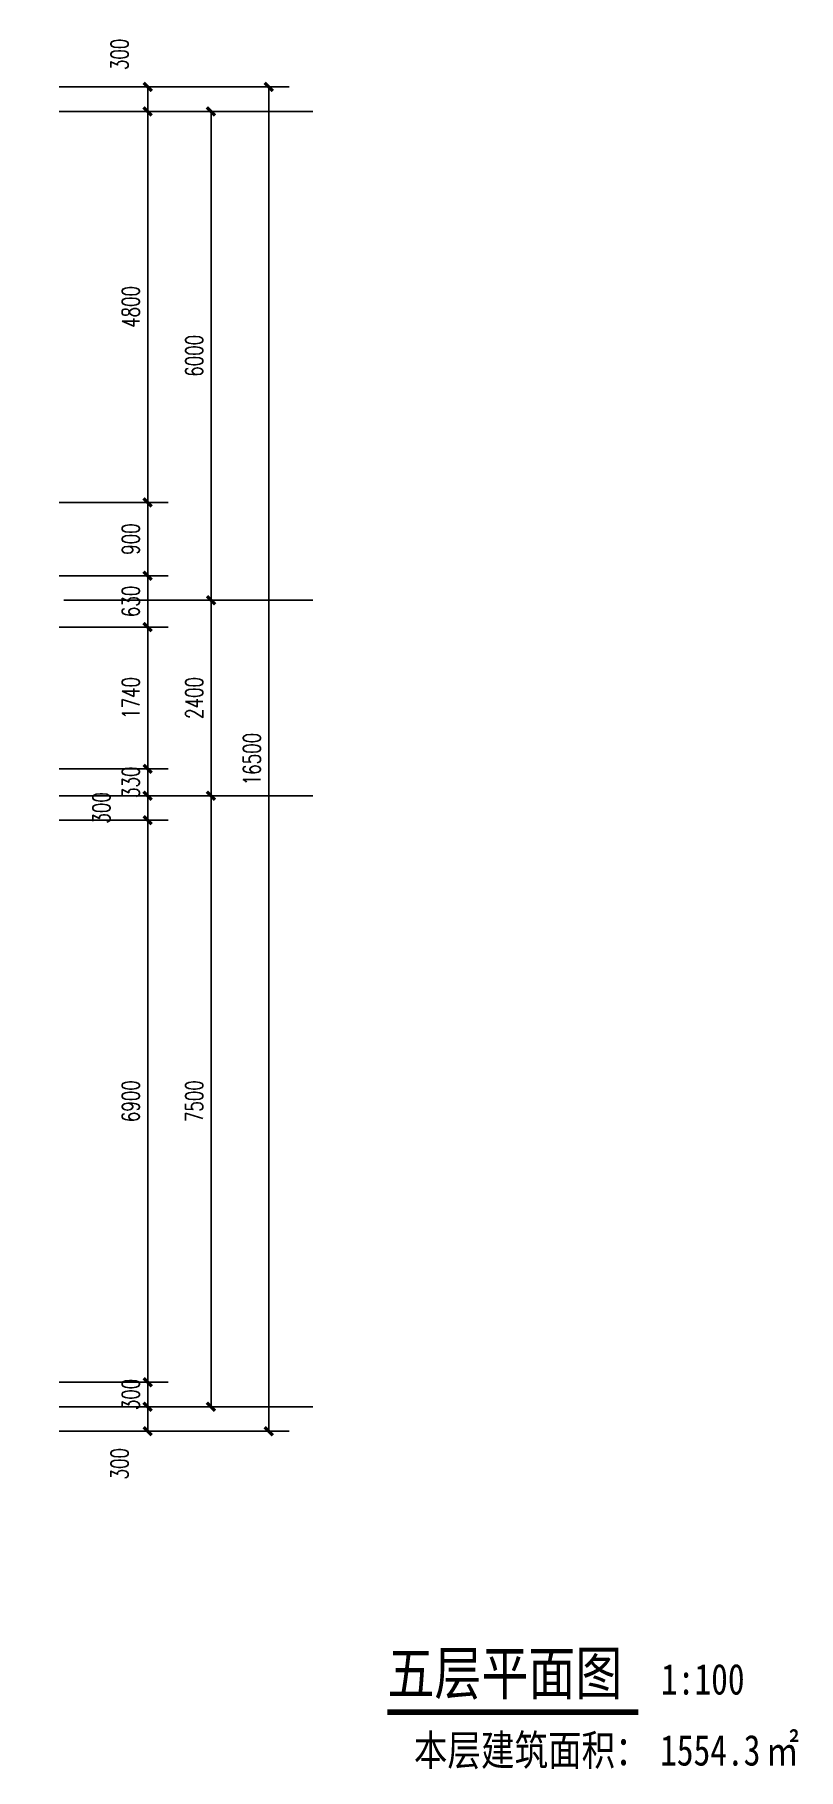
# Model space of a CAD drawing. Header units: millimetres. Extents: x 164760 to 3716174, y -1766400 to 11969.
# Drawn here: x 3561035 to 3570416, y -1766400 to -1745107 of the extents above; entities that cross this region are included whole.
import ezdxf

# ---------------------------------------------------------------- set-up
doc = ezdxf.new("R2010")
doc.units = ezdxf.units.MM
doc.header["$LTSCALE"] = 1000
doc.layers.get('0').update_dxf_attribs({"color": 253, "linetype": 'CONTINUOUS'})
doc.layers.get('Defpoints').update_dxf_attribs({"color": 250, "linetype": 'CONTINUOUS', "lineweight": 0})
for name, color, linetype in [('AXIS', 253, 'CONTINUOUS'), ('DIM_SYMB', 253, 'CONTINUOUS'), ('PUB_DIM', 253, 'CONTINUOUS'), ('PUB_TEXT', 253, 'CONTINUOUS')]:
    doc.layers.add(name, color=color, linetype=linetype)
doc.styles.add('_TCH_DIM_T3', font='SIMPLEX', dxfattribs={"width": 0.705882, "bigfont": 'GBCBIG'})
doc.styles.add('宋体', font='', dxfattribs={"width": 0.7})
doc.styles.get('宋体').set_extended_font_data('SimSun')
doc.dimstyles.new('_TCH_ARCH&&100', dxfattribs={"dimtxt": 212.5, "dimasz": 100, "dimexe": 250, "dimexo": 300, "dimgap": 100, "dimtad": 1, "dimdec": 0, "dimzin": 0, "dimdsep": 46, "dimtxsty": '_TCH_DIM_T3', "dimblk": 'ARCHTICK', "dimcen": 0.09, "dimclrt": 7, "dimazin": 2, "dimtfac": 1, "dimtdec": 0, "dimtix": 1, "dimtmove": 2, "dimatfit": 3, "dimtolj": 1, "dimtzin": 0, "dimarcsym": 0})

msp = doc.modelspace()

# ---------------------------------------------------------------- texts
at = {"layer": 'PUB_TEXT', "color": 7, "style": '宋体', "width": 0.8}
for s, height, p in [('五层平面图', 528.69, (3565368.9, -1765482.1)), ('1:100', 377.64, (3568728.3, -1765482.1))]:
    msp.add_text(s, height=height, dxfattribs=at).set_placement(p)
at = {"layer": 'PUB_TEXT', "style": '宋体', "width": 0.8}
for s, height, p in [('本层建筑面积：', 377.64, (3565692.7, -1766354)), ('1554.3', 377.64, (3568717.2, -1766354)), ('㎡', 377.6, (3570013.4, -1766354))]:
    msp.add_text(s, height=height, dxfattribs=at).set_placement(p)

# ---------------------------------------------------------------- blocks, each defined once
blk = doc.blocks.new('_ArchTick')
at = {"color": 2, "linetype": 'ByBlock', "const_width": 0.4}
blk.add_lwpolyline([(-0.5, -0.5), (0.5, 0.5)], dxfattribs=at)
blk = doc.blocks.new('*D229')
at = {"layer": 'Defpoints', "color": 0, "transparency": 16777216}
for p in [(3561035, -1761949), (3562423, -1761949), (3561035, -1762249)]:
    blk.add_point(p, dxfattribs=at)
at = {"layer": 'PUB_DIM', "color": 0, "lineweight": -2, "transparency": 16777216}
for p, q in [((3561335, -1761949), (3562673, -1761949)), ((3562423, -1762249), (3562423, -1761949)), ((3561335, -1762249), (3562673, -1762249))]:
    blk.add_line(p, q, dxfattribs=at)
at = {"layer": 'PUB_DIM', "color": 0, "lineweight": -2, "transparency": 16777216, "xscale": 100, "yscale": 100, "zscale": 100}
for p, rotation in [((3562423, -1761949), 90), ((3562423, -1762249), 270)]:
    blk.add_blockref('_ArchTick', p, dxfattribs=dict(at, rotation=rotation))
at = {"layer": 'PUB_DIM', "color": 7, "transparency": 16777216, "insert": (3562078, -1762649), "char_height": 212.5, "attachment_point": 5, "rotation": 90, "style": '_TCH_DIM_T3'}
blk.add_mtext('\\A1;300', dxfattribs=at)
blk = doc.blocks.new('*D230')
at = {"layer": 'Defpoints', "color": 0, "transparency": 16777216}
for p in [(3561035, -1761649), (3562423, -1761649), (3561035, -1761949)]:
    blk.add_point(p, dxfattribs=at)
at = {"layer": 'PUB_DIM', "color": 0, "lineweight": -2, "transparency": 16777216}
for p, q in [((3561335, -1761649), (3562673, -1761649)), ((3562423, -1761649), (3562423, -1761549)), ((3562423, -1761949), (3562423, -1761649)), ((3561335, -1761949), (3562673, -1761949)), ((3562423, -1761949), (3562423, -1762049))]:
    blk.add_line(p, q, dxfattribs=at)
at = {"layer": 'PUB_DIM', "color": 0, "lineweight": -2, "transparency": 16777216, "xscale": 100, "yscale": 100, "zscale": 100}
for p, rotation in [((3562423, -1761649), 270), ((3562423, -1761949), 90)]:
    blk.add_blockref('_ArchTick', p, dxfattribs=dict(at, rotation=rotation))
at = {"layer": 'PUB_DIM', "color": 7, "transparency": 16777216, "insert": (3562216, -1761799), "char_height": 212.5, "attachment_point": 5, "rotation": 90, "style": '_TCH_DIM_T3'}
blk.add_mtext('\\A1;300', dxfattribs=at)
blk = doc.blocks.new('*D231')
at = {"layer": 'Defpoints', "color": 0, "transparency": 16777216}
for p in [(3561035, -1754749), (3562423, -1754749), (3561035, -1761649)]:
    blk.add_point(p, dxfattribs=at)
at = {"layer": 'PUB_DIM', "color": 0, "lineweight": -2, "transparency": 16777216}
for p, q in [((3561335, -1754749), (3562673, -1754749)), ((3562423, -1761649), (3562423, -1754749)), ((3561335, -1761649), (3562673, -1761649))]:
    blk.add_line(p, q, dxfattribs=at)
at = {"layer": 'PUB_DIM', "color": 0, "lineweight": -2, "transparency": 16777216, "xscale": 100, "yscale": 100, "zscale": 100}
for p, rotation in [((3562423, -1754749), 90), ((3562423, -1761649), 270)]:
    blk.add_blockref('_ArchTick', p, dxfattribs=dict(at, rotation=rotation))
at = {"layer": 'PUB_DIM', "color": 7, "transparency": 16777216, "insert": (3562216, -1758199), "char_height": 212.5, "attachment_point": 5, "rotation": 90, "style": '_TCH_DIM_T3'}
blk.add_mtext('\\A1;6900', dxfattribs=at)
blk = doc.blocks.new('*D232')
at = {"layer": 'Defpoints', "color": 0, "transparency": 16777216}
for p in [(3561035, -1754449), (3562423, -1754449), (3561035, -1754749)]:
    blk.add_point(p, dxfattribs=at)
at = {"layer": 'PUB_DIM', "color": 0, "lineweight": -2, "transparency": 16777216}
for p, q in [((3561335, -1754449), (3562673, -1754449)), ((3562423, -1754749), (3562423, -1754449)), ((3561335, -1754749), (3562673, -1754749))]:
    blk.add_line(p, q, dxfattribs=at)
at = {"layer": 'PUB_DIM', "color": 0, "lineweight": -2, "transparency": 16777216, "xscale": 100, "yscale": 100, "zscale": 100}
for p, rotation in [((3562423, -1754449), 90), ((3562423, -1754749), 270)]:
    blk.add_blockref('_ArchTick', p, dxfattribs=dict(at, rotation=rotation))
at = {"layer": 'PUB_DIM', "color": 7, "transparency": 16777216, "insert": (3561855, -1754599), "char_height": 212.5, "attachment_point": 5, "rotation": 90, "style": '_TCH_DIM_T3'}
blk.add_mtext('\\A1;300', dxfattribs=at)
blk = doc.blocks.new('*D233')
at = {"layer": 'Defpoints', "color": 0, "transparency": 16777216}
for p in [(3561035, -1754119), (3562423, -1754119), (3561035, -1754449)]:
    blk.add_point(p, dxfattribs=at)
at = {"layer": 'PUB_DIM', "color": 0, "lineweight": -2, "transparency": 16777216}
for p, q in [((3562423, -1754119), (3562423, -1754019)), ((3561335, -1754119), (3562673, -1754119)), ((3562423, -1754449), (3562423, -1754119)), ((3561335, -1754449), (3562673, -1754449)), ((3562423, -1754449), (3562423, -1754549))]:
    blk.add_line(p, q, dxfattribs=at)
at = {"layer": 'PUB_DIM', "color": 0, "lineweight": -2, "transparency": 16777216, "xscale": 100, "yscale": 100, "zscale": 100}
for p, rotation in [((3562423, -1754119), 270), ((3562423, -1754449), 90)]:
    blk.add_blockref('_ArchTick', p, dxfattribs=dict(at, rotation=rotation))
at = {"layer": 'PUB_DIM', "color": 7, "transparency": 16777216, "insert": (3562216, -1754284), "char_height": 212.5, "attachment_point": 5, "rotation": 90, "style": '_TCH_DIM_T3'}
blk.add_mtext('\\A1;330', dxfattribs=at)
blk = doc.blocks.new('*D234')
at = {"layer": 'Defpoints', "color": 0, "transparency": 16777216}
for p in [(3561035, -1752379), (3562423, -1752379), (3561035, -1754119)]:
    blk.add_point(p, dxfattribs=at)
at = {"layer": 'PUB_DIM', "color": 0, "lineweight": -2, "transparency": 16777216}
for p, q in [((3561335, -1752379), (3562673, -1752379)), ((3562423, -1754119), (3562423, -1752379)), ((3561335, -1754119), (3562673, -1754119))]:
    blk.add_line(p, q, dxfattribs=at)
at = {"layer": 'PUB_DIM', "color": 0, "lineweight": -2, "transparency": 16777216, "xscale": 100, "yscale": 100, "zscale": 100}
for p, rotation in [((3562423, -1752379), 90), ((3562423, -1754119), 270)]:
    blk.add_blockref('_ArchTick', p, dxfattribs=dict(at, rotation=rotation))
at = {"layer": 'PUB_DIM', "color": 7, "transparency": 16777216, "insert": (3562216, -1753249), "char_height": 212.5, "attachment_point": 5, "rotation": 90, "style": '_TCH_DIM_T3'}
blk.add_mtext('\\A1;1740', dxfattribs=at)
blk = doc.blocks.new('*D235')
at = {"layer": 'Defpoints', "color": 0, "transparency": 16777216}
for p in [(3561035, -1751749), (3562423, -1751749), (3561035, -1752379)]:
    blk.add_point(p, dxfattribs=at)
at = {"layer": 'PUB_DIM', "color": 0, "lineweight": -2, "transparency": 16777216}
for p, q in [((3561335, -1751749), (3562673, -1751749)), ((3562423, -1752379), (3562423, -1751749)), ((3561335, -1752379), (3562673, -1752379))]:
    blk.add_line(p, q, dxfattribs=at)
at = {"layer": 'PUB_DIM', "color": 0, "lineweight": -2, "transparency": 16777216, "xscale": 100, "yscale": 100, "zscale": 100}
for p, rotation in [((3562423, -1751749), 90), ((3562423, -1752379), 270)]:
    blk.add_blockref('_ArchTick', p, dxfattribs=dict(at, rotation=rotation))
at = {"layer": 'PUB_DIM', "color": 7, "transparency": 16777216, "insert": (3562216, -1752064), "char_height": 212.5, "attachment_point": 5, "rotation": 90, "style": '_TCH_DIM_T3'}
blk.add_mtext('\\A1;630', dxfattribs=at)
blk = doc.blocks.new('*D236')
at = {"layer": 'Defpoints', "color": 0, "transparency": 16777216}
for p in [(3561035, -1750849), (3562423, -1750849), (3561035, -1751749)]:
    blk.add_point(p, dxfattribs=at)
at = {"layer": 'PUB_DIM', "color": 0, "lineweight": -2, "transparency": 16777216}
for p, q in [((3561335, -1750849), (3562673, -1750849)), ((3562423, -1751749), (3562423, -1750849)), ((3561335, -1751749), (3562673, -1751749))]:
    blk.add_line(p, q, dxfattribs=at)
at = {"layer": 'PUB_DIM', "color": 0, "lineweight": -2, "transparency": 16777216, "xscale": 100, "yscale": 100, "zscale": 100}
for p, rotation in [((3562423, -1750849), 90), ((3562423, -1751749), 270)]:
    blk.add_blockref('_ArchTick', p, dxfattribs=dict(at, rotation=rotation))
at = {"layer": 'PUB_DIM', "color": 7, "transparency": 16777216, "insert": (3562216, -1751299), "char_height": 212.5, "attachment_point": 5, "rotation": 90, "style": '_TCH_DIM_T3'}
blk.add_mtext('\\A1;900', dxfattribs=at)
blk = doc.blocks.new('*D237')
at = {"layer": 'Defpoints', "color": 0, "transparency": 16777216}
for p in [(3561035, -1746049), (3562423, -1746049), (3561035, -1750849)]:
    blk.add_point(p, dxfattribs=at)
at = {"layer": 'PUB_DIM', "color": 0, "lineweight": -2, "transparency": 16777216}
for p, q in [((3561335, -1746049), (3562673, -1746049)), ((3562423, -1750849), (3562423, -1746049)), ((3561335, -1750849), (3562673, -1750849))]:
    blk.add_line(p, q, dxfattribs=at)
at = {"layer": 'PUB_DIM', "color": 0, "lineweight": -2, "transparency": 16777216, "xscale": 100, "yscale": 100, "zscale": 100}
for p, rotation in [((3562423, -1746049), 90), ((3562423, -1750849), 270)]:
    blk.add_blockref('_ArchTick', p, dxfattribs=dict(at, rotation=rotation))
at = {"layer": 'PUB_DIM', "color": 7, "transparency": 16777216, "insert": (3562216, -1748449), "char_height": 212.5, "attachment_point": 5, "rotation": 90, "style": '_TCH_DIM_T3'}
blk.add_mtext('\\A1;4800', dxfattribs=at)
blk = doc.blocks.new('*D238')
at = {"layer": 'Defpoints', "color": 0, "transparency": 16777216}
for p in [(3561035, -1745749), (3562423, -1745749), (3561035, -1746049)]:
    blk.add_point(p, dxfattribs=at)
at = {"layer": 'PUB_DIM', "color": 0, "lineweight": -2, "transparency": 16777216}
for p, q in [((3561335, -1745749), (3562673, -1745749)), ((3562423, -1746049), (3562423, -1745749)), ((3561335, -1746049), (3562673, -1746049))]:
    blk.add_line(p, q, dxfattribs=at)
at = {"layer": 'PUB_DIM', "color": 0, "lineweight": -2, "transparency": 16777216, "xscale": 100, "yscale": 100, "zscale": 100}
for p, rotation in [((3562423, -1745749), 90), ((3562423, -1746049), 270)]:
    blk.add_blockref('_ArchTick', p, dxfattribs=dict(at, rotation=rotation))
at = {"layer": 'PUB_DIM', "color": 7, "transparency": 16777216, "insert": (3562078, -1745349), "char_height": 212.5, "attachment_point": 5, "rotation": 90, "style": '_TCH_DIM_T3'}
blk.add_mtext('\\A1;300', dxfattribs=at)
blk = doc.blocks.new('*D221')
at = {"layer": 'AXIS', "color": 0, "lineweight": -2, "transparency": 16777216}
for p, q in [((3562515, -1754449), (3563451, -1754449)), ((3563201, -1761949), (3563201, -1754449)), ((3562515, -1761949), (3563451, -1761949))]:
    blk.add_line(p, q, dxfattribs=at)
at = {"layer": 'Defpoints', "color": 0, "transparency": 16777216}
for p in [(3562215, -1754449), (3563201, -1754449), (3562215, -1761949)]:
    blk.add_point(p, dxfattribs=at)
at = {"layer": 'AXIS', "color": 0, "lineweight": -2, "transparency": 16777216, "xscale": 100, "yscale": 100, "zscale": 100}
for p, rotation in [((3563201, -1754449), 90), ((3563201, -1761949), 270)]:
    blk.add_blockref('_ArchTick', p, dxfattribs=dict(at, rotation=rotation))
at = {"layer": 'AXIS', "color": 7, "transparency": 16777216, "insert": (3562995, -1758199), "char_height": 212.5, "attachment_point": 5, "rotation": 90, "style": '_TCH_DIM_T3'}
blk.add_mtext('\\A1;7500', dxfattribs=at)
blk = doc.blocks.new('*D222')
at = {"layer": 'AXIS', "color": 0, "lineweight": -2, "transparency": 16777216}
for p, q in [((3562515, -1752049), (3563451, -1752049)), ((3563201, -1754449), (3563201, -1752049)), ((3562515, -1754449), (3563451, -1754449))]:
    blk.add_line(p, q, dxfattribs=at)
at = {"layer": 'Defpoints', "color": 0, "transparency": 16777216}
for p in [(3562215, -1752049), (3563201, -1752049), (3562215, -1754449)]:
    blk.add_point(p, dxfattribs=at)
at = {"layer": 'AXIS', "color": 0, "lineweight": -2, "transparency": 16777216, "xscale": 100, "yscale": 100, "zscale": 100}
for p, rotation in [((3563201, -1752049), 90), ((3563201, -1754449), 270)]:
    blk.add_blockref('_ArchTick', p, dxfattribs=dict(at, rotation=rotation))
at = {"layer": 'AXIS', "color": 7, "transparency": 16777216, "insert": (3562995, -1753249), "char_height": 212.5, "attachment_point": 5, "rotation": 90, "style": '_TCH_DIM_T3'}
blk.add_mtext('\\A1;2400', dxfattribs=at)
blk = doc.blocks.new('*D223')
at = {"layer": 'AXIS', "color": 0, "lineweight": -2, "transparency": 16777216}
for p, q in [((3562515, -1746049), (3563451, -1746049)), ((3563201, -1752049), (3563201, -1746049)), ((3562515, -1752049), (3563451, -1752049))]:
    blk.add_line(p, q, dxfattribs=at)
at = {"layer": 'Defpoints', "color": 0, "transparency": 16777216}
for p in [(3562215, -1746049), (3563201, -1746049), (3562215, -1752049)]:
    blk.add_point(p, dxfattribs=at)
at = {"layer": 'AXIS', "color": 0, "lineweight": -2, "transparency": 16777216, "xscale": 100, "yscale": 100, "zscale": 100}
for p, rotation in [((3563201, -1746049), 90), ((3563201, -1752049), 270)]:
    blk.add_blockref('_ArchTick', p, dxfattribs=dict(at, rotation=rotation))
at = {"layer": 'AXIS', "color": 7, "transparency": 16777216, "insert": (3562995, -1749049), "char_height": 212.5, "attachment_point": 5, "rotation": 90, "style": '_TCH_DIM_T3'}
blk.add_mtext('\\A1;6000', dxfattribs=at)
blk = doc.blocks.new('*D224')
at = {"layer": 'AXIS', "color": 0, "lineweight": -2, "transparency": 16777216}
for p, q in [((3562515, -1745749), (3564160, -1745749)), ((3563910, -1762249), (3563910, -1745749)), ((3562515, -1762249), (3564160, -1762249))]:
    blk.add_line(p, q, dxfattribs=at)
at = {"layer": 'Defpoints', "color": 0, "transparency": 16777216}
for p in [(3562215, -1745749), (3563910, -1745749), (3562215, -1762249)]:
    blk.add_point(p, dxfattribs=at)
at = {"layer": 'AXIS', "color": 0, "lineweight": -2, "transparency": 16777216, "xscale": 100, "yscale": 100, "zscale": 100}
for p, rotation in [((3563910, -1745749), 90), ((3563910, -1762249), 270)]:
    blk.add_blockref('_ArchTick', p, dxfattribs=dict(at, rotation=rotation))
at = {"layer": 'AXIS', "color": 7, "transparency": 16777216, "insert": (3563704, -1753999), "char_height": 212.5, "attachment_point": 5, "rotation": 90, "style": '_TCH_DIM_T3'}
blk.add_mtext('\\A1;16500', dxfattribs=at)

# ---------------------------------------------------------------- dimensions: what is measured, and where the dimension line sits
at = {"layer": 'AXIS'}
for p1, p2, distance, picture, middle in [((3562214.6, -1762248.6), (3562214.6, -1745748.6), -1695.5, '*D224', (3563703.9, -1753998.6)), ((3562214.6, -1752048.6), (3562214.6, -1746048.6), -986.2, '*D223', (3562994.5, -1749048.6)), ((3562214.6, -1754448.6), (3562214.6, -1752048.6), -986.2, '*D222', (3562994.5, -1753248.6)), ((3562214.6, -1761948.6), (3562214.6, -1754448.6), -986.2, '*D221', (3562994.5, -1758198.6))]:
    dim = msp.add_aligned_dim(p1=p1, p2=p2, distance=distance, dimstyle='_TCH_ARCH&&100', dxfattribs=at)
    dim.commit()
    dim.dimension.update_dxf_attribs({"geometry": picture, "text_midpoint": middle})
at = {"layer": 'PUB_DIM'}
for base, p1, p2, picture, middle in [((3562422.7, -1745748.6), (3561034.9, -1746048.6), (3561034.9, -1745748.6), '*D238', (3562077.7, -1745348.6)), ((3562422.7, -1754448.6), (3561034.9, -1754748.6), (3561034.9, -1754448.6), '*D232', (3561855.2, -1754598.6)), ((3562422.7, -1761948.6), (3561034.9, -1762248.6), (3561034.9, -1761948.6), '*D229', (3562077.7, -1762648.6))]:
    dim = msp.add_linear_dim(base=base, p1=p1, p2=p2, angle=90, dimstyle='_TCH_ARCH&&100', dxfattribs=at)
    dim.commit()
    dim.dimension.update_dxf_attribs({"geometry": picture, "text_midpoint": middle, "dimtype": 129})
for p1, p2, picture, middle in [((3561034.9, -1750848.6), (3561034.9, -1746048.6), '*D237', (3562216.4, -1748448.6)), ((3561034.9, -1751748.6), (3561034.9, -1750848.6), '*D236', (3562216.4, -1751298.6)), ((3561034.9, -1752378.6), (3561034.9, -1751748.6), '*D235', (3562216.4, -1752063.6)), ((3561034.9, -1754118.6), (3561034.9, -1752378.6), '*D234', (3562216.4, -1753248.6)), ((3561034.9, -1754448.6), (3561034.9, -1754118.6), '*D233', (3562216.4, -1754283.6)), ((3561034.9, -1761648.6), (3561034.9, -1754748.6), '*D231', (3562216.4, -1758198.6)), ((3561034.9, -1761948.6), (3561034.9, -1761648.6), '*D230', (3562216.4, -1761798.6))]:
    dim = msp.add_aligned_dim(p1=p1, p2=p2, distance=-1387.8, dimstyle='_TCH_ARCH&&100', dxfattribs=at)
    dim.commit()
    dim.dimension.update_dxf_attribs({"geometry": picture, "text_midpoint": middle})

# ---------------------------------------------------------------- linework, layer by layer
at = {"layer": 'AXIS'}
for p, q in [((3561391.2, -1746048.6), (3564451.6, -1746048.6)), ((3561391.2, -1752048.6), (3564451.6, -1752048.6)), ((3561391.2, -1754448.6), (3564451.6, -1754448.6)), ((3561391.2, -1761948.6), (3564451.6, -1761948.6))]:
    msp.add_line(p, q, dxfattribs=at)
at = {"layer": 'DIM_SYMB', "const_width": 70}
msp.add_lwpolyline([(3565368.9, -1765698.9), (3568448.3, -1765698.9)], dxfattribs=at)

msp.set_redraw_order([(e.dxf.handle, doc.entitydb.next_handle()) for e in msp.query("TEXT MTEXT ATTDEF DIMENSION ARC_DIMENSION")])  # texts and dimensions are drawn at this point

doc.saveas('drawing.dxf')
